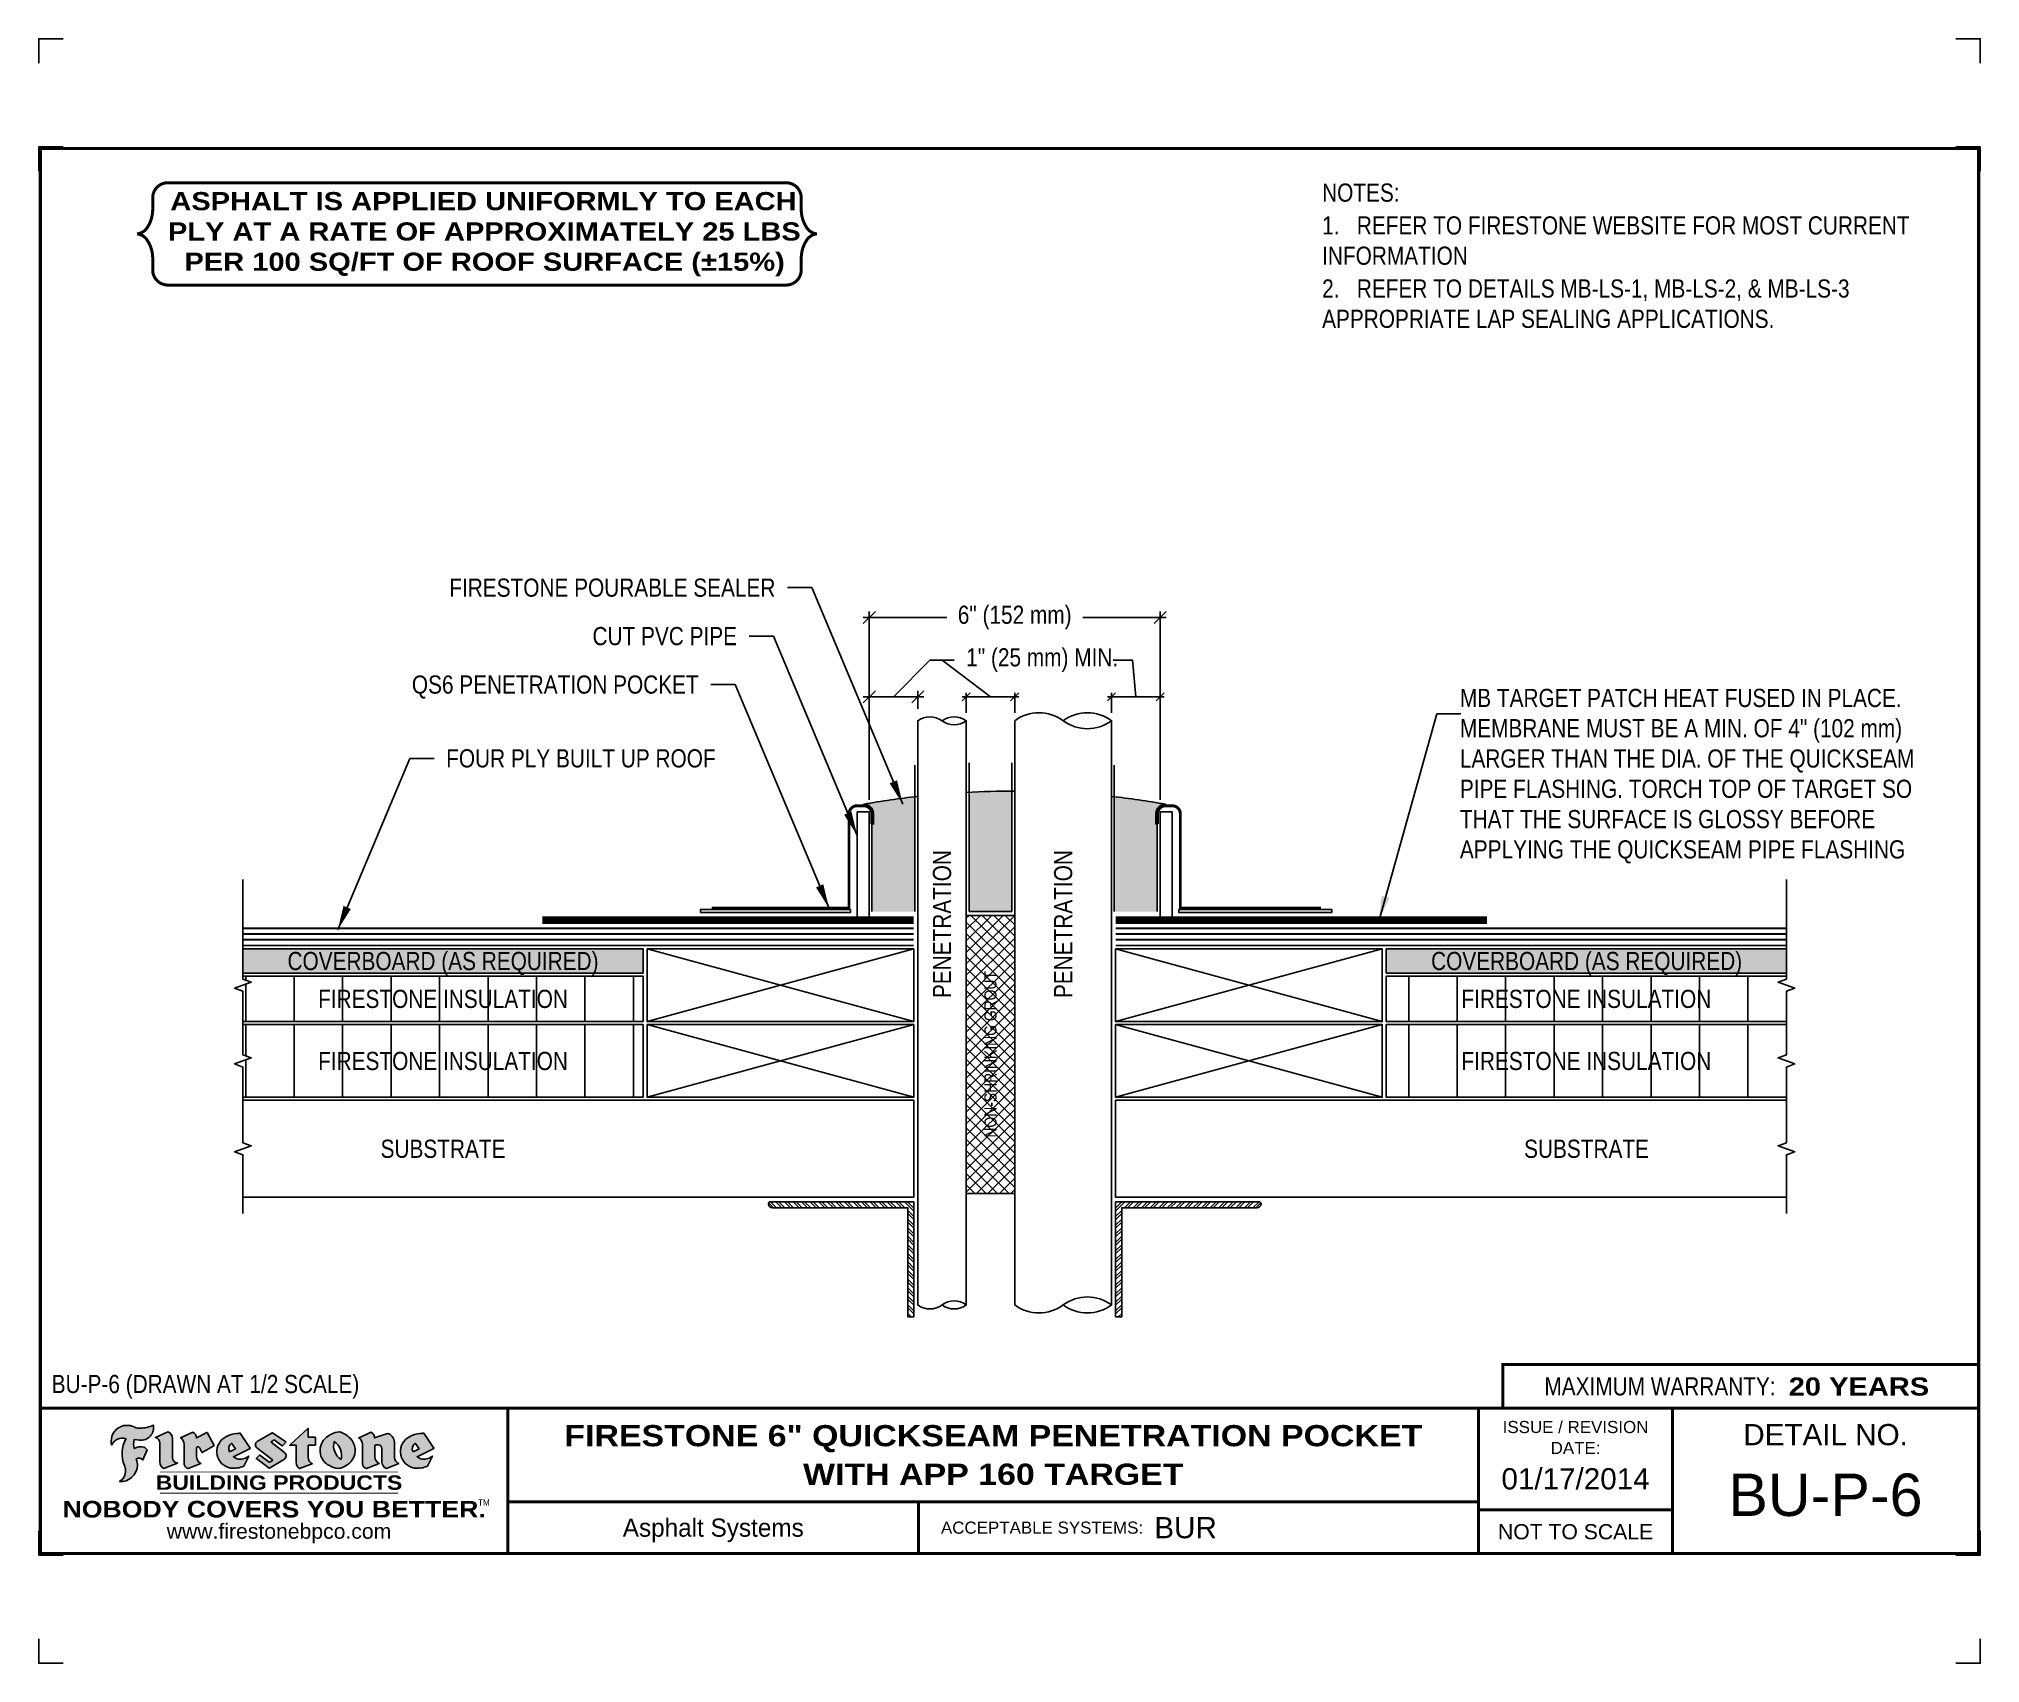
# Model space of a CAD drawing. Header units: inches. Extents: x -556 to -536, y -23.2 to -6.4.
import ezdxf
from ezdxf.enums import TextEntityAlignment as Align

# ---------------------------------------------------------------- set-up
doc = ezdxf.new("R2010")
doc.units = ezdxf.units.IN
doc.header["$MEASUREMENT"] = 0
doc.linetypes.add('HIDDEN', pattern=[0.375, 0.25, -0.125])
doc.layers.get('0').update_dxf_attribs({"linetype": 'CONTINUOUS'})
doc.layers.get('DEFPOINTS').update_dxf_attribs({"linetype": 'CONTINUOUS'})
for name, color, linetype in [('FSBP-ACCESSORY-OTHER', 7, 'CONTINUOUS'), ('FSBP-ADHESIVE', 1, 'HIDDEN'), ('FSBP-ANNO-LABEL', 7, 'CONTINUOUS'), ('FSBP-ANNO-NOTE', 7, 'CONTINUOUS'), ('FSBP-COVERBOARD_CANT', 46, 'CONTINUOUS'), ('FSBP-INSULATION', 7, 'CONTINUOUS'), ('FSBP-MEMBRANE', 7, 'CONTINUOUS'), ('FSBP-SEALANTS', 1, 'CONTINUOUS'), ('FSBP-SUBSTRATE-GENERIC', 9, 'CONTINUOUS'), ('FSBP-TTLB', 7, 'CONTINUOUS'), ('FSBP-TTLB-BORDER', 7, 'CONTINUOUS'), ('FSBP-TTLB-TEXT', 7, 'CONTINUOUS'), ('FSBP-WOOD', 7, 'CONTINUOUS')]:
    doc.layers.add(name, color=color, linetype=linetype)
doc.styles.add('ARIAL', font='arial.ttf')
doc.styles.add('ARIAL_BOLD', font='')
doc.styles.add('ARIAL_NAR', font='ARIALN.TTF')
doc.styles.add('BANKGOTHIC', font='bgothm.ttf')
doc.styles.get('ARIAL_BOLD').set_extended_font_data('Arial Black')
doc.linetypes.add('ZIGZAG', pattern='A,0.0001,-0.2,[131,ltypeshp.shx,S=0.2,R=0,X=-0.2,Y=0],-0.4,[131,ltypeshp.shx,S=0.2,R=180,X=0.2,Y=0],-0.2', length=0.8001)
doc.dimstyles.new('FSBP-DIM', dxfattribs={"dimtxt": 0.1875, "dimasz": 0.125, "dimexe": 0.0625, "dimexo": 0.125, "dimgap": 0.125, "dimtad": 0, "dimdec": 0, "dimzin": 1, "dimdsep": 46, "dimlunit": 4, "dimtxsty": 'ARIAL_NAR', "dimblk": 'OBLIQUE', "dimcen": 0.09375, "dimdle": 0.0625, "dimclrd": 256, "dimclre": 256, "dimclrt": 256, "dimadec": 0, "dimazin": 0, "dimtfac": 1, "dimtdec": 0, "dimtmove": 1, "dimatfit": 3, "dimfxl": 0, "dimtolj": 1, "dimtzin": 0, "dimlwd": -1, "dimlwe": -1, "dimarcsym": 0})
doc.dimstyles.new('FSBP-LEADER', dxfattribs={"dimtxt": 0.1875, "dimasz": 0.25, "dimexe": 0.0625, "dimexo": 0.125, "dimgap": 0.125, "dimtad": 0, "dimtih": 1, "dimtoh": 1, "dimdec": 4, "dimzin": 0, "dimdsep": 46, "dimlunit": 4, "dimtxsty": 'ARIAL_NAR', "dimcen": 0.09375, "dimclrd": 256, "dimclre": 256, "dimclrt": 256, "dimadec": 0, "dimazin": 0, "dimtfac": 1, "dimtdec": 4, "dimtofl": 0, "dimtmove": 0, "dimatfit": 3, "dimfxl": 0, "dimtolj": 1, "dimtzin": 0, "dimlwd": -1, "dimlwe": -1, "dimarcsym": 0})

msp = doc.modelspace()

# ---------------------------------------------------------------- texts
at = {"layer": 'DEFPOINTS', "style": 'ARIAL_NAR'}
msp.add_text('BU-P-6 (DRAWN AT 1/2 SCALE)', height=0.1875, dxfattribs=at).set_placement((-555.8656238622738, -20.33027824835514), align=Align.MIDDLE_LEFT)
at = {"layer": 'FSBP-ANNO-LABEL', "style": 'ARIAL_NAR'}
for s, p in [('FIRESTONE POURABLE SEALER', (-548.3982217197897, -12.11260167775188)), ('CUT PVC PIPE', (-548.7939176027476, -12.61260167775188)), ('QS6 PENETRATION POCKET', (-549.1896134857054, -13.11260167775188))]:
    msp.add_text(s, height=0.1875, dxfattribs=at).set_placement(p, align=Align.MIDDLE_RIGHT)
msp.add_text('FOUR PLY BUILT UP ROOF', height=0.1875, dxfattribs=at).set_placement((-551.7954580071919, -13.87419616860277), align=Align.MIDDLE_LEFT)
for s, height, p in [('PENETRATION', 0.1875, (-546.6792526780512, -15.58442522366656)), ('PENETRATION', 0.1875, (-545.4292526780512, -15.58442522366656)), ('NON-SHRINKING GROUT', 0.125, (-546.1792526780512, -16.92860971230371))]:
    msp.add_text(s, height=height, rotation=90, dxfattribs=at).set_placement(p, align=Align.MIDDLE)
for s, p in [('FIRESTONE INSULATION', (-551.8278627718262, -16.35610318609898)), ('FIRESTONE INSULATION', (-540.0307704833211, -16.35610318609898)), ('FIRESTONE INSULATION', (-551.8278627718262, -16.99672818609898)), ('FIRESTONE INSULATION', (-540.0307704833211, -16.99672818609898)), ('SUBSTRATE', (-551.8278627718262, -17.90297818609898)), ('SUBSTRATE', (-540.0288519976459, -17.90297818609898))]:
    msp.add_text(s, height=0.1875, dxfattribs=at).set_placement(p, align=Align.MIDDLE_CENTER)
at = {"layer": 'FSBP-ANNO-LABEL', "insert": (-541.3354636562356, -13.15698471354605), "char_height": 0.1875, "attachment_point": 1, "style": 'ARIAL_NAR'}
msp.add_mtext_dynamic_manual_height_columns('MB TARGET PATCH HEAT FUSED IN PLACE.\\PMEMBRANE MUST BE A MIN. OF 4" (102 mm)\\PLARGER THAN THE DIA. OF THE QUICKSEAM\\PPIPE FLASHING. TORCH TOP OF TARGET SO\\PTHAT THE SURFACE IS GLOSSY BEFORE\\PAPPLYING THE QUICKSEAM PIPE FLASHING', width=4.801896145057981, gutter_width=5, heights=[0], dxfattribs=at)
at = {"layer": 'FSBP-ANNO-NOTE', "char_height": 0.1875, "attachment_point": 1}
for s, width, insert, style in [('NOTES:\\P{\\H0.083333x;\\P\\pi-0.375,l0.375;}1.   REFER TO FIRESTONE WEBSITE FOR MOST CURRENT INFORMATION\\P\\pi0,l0;{\\H0.083333x;\\P\\pi-0.375,l0.375;}2.   REFER TO DETAILS MB-LS-1, MB-LS-2, & MB-LS-3 APPROPRIATE LAP SEALING APPLICATIONS.', 6.105094667547746, (-542.7570362369806, -7.942419090661133), 'ARIAL_NAR'), ('\\pi0.11982;ASPHALT IS APPLIED UNIFORMLY TO EACH\\P\\pi0.09507;PLY AT A RATE OF APPROXIMATELY 25 LBS\\P\\pi0.26537;PER 100 SQ/FT OF ROOF SURFACE (±15%)', 6.550174823345515, (-554.7612989749597, -8.030703990470496), 'ARIAL_BOLD')]:
    msp.add_mtext_dynamic_manual_height_columns(s, width=width, gutter_width=5, heights=[0], dxfattribs=dict(at, insert=insert, style=style))
at = {"layer": 'FSBP-COVERBOARD_CANT', "style": 'ARIAL_NAR'}
for p in [(-551.8278627718262, -15.96547818609898), (-540.0278288052857, -15.96547818609898)]:
    msp.add_text('COVERBOARD (AS REQUIRED)', height=0.1875, dxfattribs=at).set_placement(p, align=Align.MIDDLE_CENTER)

# ---------------------------------------------------------------- blocks, each defined once
blk = doc.blocks.new('_OBLIQUE')
at = {"color": 0, "linetype": 'ByBlock'}
blk.add_line((-0.5, -0.5), (0.5, 0.5), dxfattribs=at)
blk = doc.blocks.new('*D7')
at = {"layer": 'DEFPOINTS', "color": 0, "transparency": 16777216}
for p in [(-544.4292526780512, -12.42048973699733), (-547.4292526780512, -14.42614579318902), (-544.4292526780512, -14.42614579318902)]:
    blk.add_point(p, dxfattribs=at)
at = {"layer": 'FSBP-ANNO-LABEL', "transparency": 16777216}
for p, q in [((-547.4292526780512, -14.30114579318902), (-547.4292526780512, -12.35798973699733)), ((-544.4292526780512, -14.30114579318902), (-544.4292526780512, -12.35798973699733)), ((-547.4917526780512, -12.42048973699733), (-546.6310773710935, -12.42048973699733)), ((-544.3667526780512, -12.42048973699733), (-545.2274279850088, -12.42048973699733))]:
    blk.add_line(p, q, dxfattribs=at)
at = {"layer": 'FSBP-ANNO-LABEL', "transparency": 16777216, "xscale": 0.125, "yscale": 0.125, "zscale": 0.125, "rotation": 180}
blk.add_blockref('_OBLIQUE', (-547.4292526780512, -12.42048973699733), dxfattribs=at)
at = {"layer": 'FSBP-ANNO-LABEL', "transparency": 16777216, "xscale": 0.125, "yscale": 0.125, "zscale": 0.125}
blk.add_blockref('_OBLIQUE', (-544.4292526780512, -12.42048973699733), dxfattribs=at)
at = {"layer": 'FSBP-ANNO-LABEL', "transparency": 16777216, "insert": (-545.9292526780512, -12.42048973699733), "char_height": 0.1875, "attachment_point": 5, "style": 'ARIAL_NAR'}
blk.add_mtext('\\A1;6" (152 mm)', dxfattribs=at)
blk = doc.blocks.new('*D8')
at = {"layer": 'DEFPOINTS', "color": 0, "transparency": 16777216}
for p in [(-547.4292526780511, -13.24050542671998), (-547.4292526780511, -13.48660539398722), (-546.9292526780512, -13.48660539398722)]:
    blk.add_point(p, dxfattribs=at)
at = {"layer": 'FSBP-ANNO-LABEL', "transparency": 16777216}
for p, q in [((-547.1792526780512, -13.24050542671998), (-546.8042526780511, -12.85994475576129)), ((-546.8042526780511, -12.85994475576129), (-546.5542526780511, -12.85994475576129)), ((-547.4292526780511, -13.36160539398722), (-547.4292526780511, -13.17800542671998)), ((-546.9292526780512, -13.36160539398722), (-546.9292526780512, -13.17800542671998)), ((-546.8667526780512, -13.24050542671998), (-547.4917526780511, -13.24050542671998))]:
    blk.add_line(p, q, dxfattribs=at)
at = {"layer": 'FSBP-ANNO-LABEL', "transparency": 16777216, "xscale": 0.125, "yscale": 0.125, "zscale": 0.125, "rotation": 180}
blk.add_blockref('_OBLIQUE', (-547.4292526780511, -13.24050542671998), dxfattribs=at)
at = {"layer": 'FSBP-ANNO-LABEL', "transparency": 16777216, "xscale": 0.125, "yscale": 0.125, "zscale": 0.125}
blk.add_blockref('_OBLIQUE', (-546.9292526780512, -13.24050542671998), dxfattribs=at)
at = {"layer": 'FSBP-ANNO-LABEL', "transparency": 16777216, "insert": (-546.4292526780511, -12.85994475576129), "char_height": 0.1875, "attachment_point": 4, "style": 'ARIAL_NAR'}
blk.add_mtext('\\A1;1" (25 mm) MIN.', dxfattribs=at)
blk = doc.blocks.new('TTLB-ASPHALT_2')
at = {"layer": 'FSBP-TTLB-TEXT'}
h = blk.add_hatch(color=1, dxfattribs=at)
edge = h.paths.add_edge_path()
edge.add_arc((1.037309769669577, -0.1982514792917414), 0.1319107607348592, 264.0410451462083, 370.3106169565163)
edge.add_arc((1.027551646585692, 0.1214293576525733), 0.3273056962876313, 270.05058356628564, 295.2345939718749, ccw=False)
edge.add_arc((1.022801957313334, -0.06680179986896917), 0.1391656561713473, 249.3281275763708, 272.07491241499105, ccw=False)
edge.add_line((0.9736743133014443, -0.1970076156048322), (0.9474927838574558, -0.1852745150568467))
edge.add_arc((0.8939498971398336, -0.3394262635682139), 0.1631857907024014, 70.84590087378947, 194.3325259843294)
edge.add_arc((0.8444260109029358, -0.4259936440910934), 0.1179914261095164, 70.96950098066537, 156.9641407594445, ccw=False)
edge.add_arc((1.153141409296893, -0.4684497516079631), 0.3110405457095051, 150.3231137483155, 203.2084295854514)
edge.add_arc((0.7562495500623072, -0.6412608153900123), 0.1218587156617228, 0.8849157075230778, 24.346689398956016, ccw=False)
edge.add_arc((0.749378166569727, -0.6475258110744448), 0.1289731377238425, -58.36655102076497, 3.621678231135377, ccw=False)
edge.add_arc((0.825669902954445, -0.5792158350996317), 0.1783301886510284, 267.2205474105592, 354.1381621173544)
edge.add_arc((0.7903121048625223, -0.6011409294291923), 0.2127878929608672, 0.9996158580678507, 21.00503380861256)
edge.add_arc((1.018807122639402, -0.56666910481853), 0.05136395668415356, 40.82117713172647, 125.52727787225089, ccw=False)
edge.add_line((1.057676976260041, -0.5330924682126579), (1.102776947655911, -0.4308018311949979))
edge.add_arc((1.040858222524662, -0.4699705673995993), 0.07326744446031194, 32.31675181866508, 66.31481236597692)
edge.add_arc((1.03226251882532, -0.5063316993097828), 0.1102246948011836, 69.81791323323489, 125.2547347206764)
edge.add_arc((1.127708877207283, -0.3689593535312667), 0.1659710644737248, 164.1569669952049, 196.5811013160463, ccw=False)
edge.add_line((0.9680425188342383, -0.3236487780942525), (1.023615334387159, -0.3294494641845915))
h = blk.add_hatch(color=1, dxfattribs=at)
edge = h.paths.add_edge_path()
edge.add_line((1.275239419159561, -0.6223407783464836), (1.415345367376062, -0.5660418822574513))
edge.add_arc((1.421019305783972, -0.5090099247487956), 0.0573135041183652, 181.9717871001928, 264.318510004944, ccw=False)
edge.add_line((1.363739737527226, -0.5109819325197407), (1.363412352251203, -0.3102363679014104))
edge.add_arc((1.294263659668758, -0.3103491388304178), 0.06914878453844221, 0.0934405599630203, 72.42834396969674)
edge.add_line((1.315139561173908, -0.2444268274366834), (1.186839444240604, -0.3024209471341521))
edge.add_arc((1.175246268095293, -0.3585110609421065), 0.05727567197445601, -0.017399788185173293, 78.32206769135098, ccw=False)
edge.add_line((1.232521937428658, -0.3585284546236949), (1.232574268422297, -0.5551264966871372))
edge.add_arc((1.305699496415485, -0.5558575689677383), 0.07312888236350387, 179.4272023230188, 245.3845503102951)
h = blk.add_hatch(color=1, dxfattribs=at)
edge = h.paths.add_edge_path()
edge.add_line((1.792026821926584, -0.3839679064720372), (1.722158956877934, -0.2518542302253763))
edge.add_arc((1.720119655279632, -0.2529327078887889), 0.002306916790722187, 27.87197133375539, 117.3766794470633)
edge.add_line((1.719058846382097, -0.2508841597291962), (1.610638460368705, -0.3070279753467844))
edge.add_arc((1.547088841662969, -0.3061026658494512), 0.0635563547987944, 359.1658080110699, 425.8793658831468)
edge.add_line((1.573061729235633, -0.248095602948041), (1.446879247402876, -0.3051325108639844))
edge.add_arc((1.407812067100195, -0.3703571330466389), 0.07602957263902099, -3.441403975722608, 59.07992244285498, ccw=False)
edge.add_line((1.483704536400296, -0.3749210150789111), (1.483704536400296, -0.5723838140635849))
edge.add_arc((1.540537465180449, -0.568254406115102), 0.05698275005416079, 184.155735247854, 255.3066498366445)
edge.add_line((1.526084036778343, -0.6233736605654201), (1.657291340682093, -0.5706505145275003))
edge.add_arc((1.688298576827208, -0.5021390388424152), 0.07520153584805911, 207.5160880841865, 245.6492267231555, ccw=False)
edge.add_arc((1.721050197024908, -0.4914488168456472), 0.1093332836229126, 179.482336525514, 204.553790000109, ccw=False)
edge.add_line((1.611721375809452, -0.4904610114968477), (1.611721375809452, -0.4126404716789125))
edge.add_arc((1.628589765097189, -0.4141592990360579), 0.01693662875850585, 28.356188110615108, 174.8549701683544, ccw=False)
edge.add_arc((1.627340435522399, -0.4197189881350596), 0.02111886817707388, 22.216893572431275, 40.10213956426179, ccw=False)
edge.add_line((1.646891420738257, -0.411733653441388), (1.666638796144639, -0.4549750258192375))
edge.add_arc((1.668737246926753, -0.4540167099035557), 0.002306916790697936, 204.5451281843233, 299.6323508186978)
edge.add_line((1.669877862091766, -0.4560219186519134), (1.791128135493295, -0.387051592883779))
edge.add_line((1.791128135493295, -0.387051592883779), (1.792026821926584, -0.3839679064720372))
h = blk.add_hatch(color=1, dxfattribs=at)
h.paths.add_polyline_path([(2.063388732080512, -0.2583237030619046, 0.02524281661523788), (2.025024361750752, -0.261053212930932, 0.1213611957758757), (1.901773912052249, -0.3008158885520515, 0.6151668103976068), (1.93274136141747, -0.6099060679592014, 0.05306812109568645), (1.967936229862175, -0.6178657456005112, 0.1150932231766138), (2.099126721549737, -0.599493378988285), (2.151195569562105, -0.4944891916583458, -0.08755405562188731), (2.104230609512001, -0.5187113292177514, -0.265591761123442), (1.992692314386659, -0.5010701623317004), (2.165347897647223, -0.4141184325909251, 0.4518949533370738), (2.166222728871162, -0.4107679608846411)])
h.paths.add_polyline_path([(2.014217313945437, -0.4188965037300818), (1.951113654018855, -0.4515330109460649, -0.3720533890450154), (1.973177450672722, -0.3607130665457703)], flags=16)
h = blk.add_hatch(color=1, dxfattribs=at)
edge = h.paths.add_edge_path()
edge.add_arc((2.260407392426799, -0.3775796671689022), 0.04152450223224761, 123.20805433949599, 232.20272987796739, ccw=False)
edge.add_line((2.237665217914071, -0.3428366421988471), (2.393535971665983, -0.2540943745381128))
edge.add_arc((2.394677353533154, -0.2560991469722609), 0.002306916790746356, 55.64644466200838, 119.65426054522271, ccw=False)
edge.add_line((2.395979141996861, -0.2541946229175096), (2.531809646140459, -0.3470380726374174))
edge.add_arc((2.530468902927936, -0.348915377278999), 0.002306916790703907, -42.73110123830651, 54.4661353737244, ccw=False)
edge.add_line((2.532163440279987, -0.3504807552658633), (2.498457913851155, -0.3869673252714563))
edge.add_arc((2.496763376499132, -0.3854019472846062), 0.002306916790678807, 233.75270768964208, 317.2688987614738, ccw=False)
edge.add_line((2.495399362263356, -0.3872624123457342), (2.413849913492982, -0.3274738082119768))
edge.add_arc((2.412485899257177, -0.3293342732731475), 0.002306916790721621, 53.75270768969886, 124.4135619297156)
edge.add_line((2.41118211687575, -0.3274311136421204), (2.382933981293377, -0.3467828384681582))
edge.add_arc((2.384237763674776, -0.348685998099171), 0.002306916790689023, 124.4135619293328, 231.845902025516)
edge.add_line((2.382812599816248, -0.3505000469010326), (2.519899969301207, -0.4581994452042863))
edge.add_arc((2.494247019847677, -0.4908523236374549), 0.04152450223225621, -55.212258982950914, 51.84590202519439, ccw=False)
edge.add_line((2.517938320565804, -0.524955205567295), (2.364434947484597, -0.6179520922513859))
edge.add_arc((2.363239601923482, -0.6159790200102151), 0.002306916790730853, 233.2955624374469, 301.20872157040725, ccw=False)
edge.add_line((2.361860787187538, -0.6178285429225525), (2.231266621301074, -0.5204709167214503))
edge.add_arc((2.232647938930654, -0.5186232623475462), 0.002306916790695972, 135.5134179846239, 233.2179869197903, ccw=False)
edge.add_line((2.231002150870836, -0.5170067083764707), (2.262839375599356, -0.4845937328397838))
edge.add_arc((2.264485163659231, -0.4862102868108593), 0.002306916790746308, 53.035283999919216, 135.5134179856132, ccw=False)
edge.add_line((2.265872365996302, -0.4843670465239143), (2.361834678328762, -0.556587225780504))
edge.add_arc((2.363221880665748, -0.5547439854936442), 0.00230691679061932, 233.0352840003378, 302.2362632417148)
edge.add_line((2.36445241715569, -0.5566953042850855), (2.39428499383348, -0.5378823484768986))
edge.add_arc((2.393054457343538, -0.5359310296854005), 0.002306916790682351, 302.2362632409617, 412.2027298767904)
edge.add_line((2.394468296066179, -0.5341081404552028), (2.234958295420142, -0.4103916733127164))
h = blk.add_hatch(color=1, dxfattribs=at)
edge = h.paths.add_edge_path()
edge.add_line((2.763460561272041, -0.2072496393923586), (2.763460561272041, -0.2969520779963943))
edge.add_arc((2.765767478062685, -0.2969520779964085), 0.002306916790644209, 179.9999999996471, 270)
edge.add_line((2.765767478062685, -0.299258994787067), (2.835417693520355, -0.299258994787067))
edge.add_arc((2.835417693520355, -0.301565911577768), 0.002306916790701052, 0, 90, ccw=False)
edge.add_line((2.837724610311056, -0.301565911577768), (2.837724610311056, -0.3790761307454034))
edge.add_arc((2.835417693520355, -0.3790761307453892), 0.002306916790701052, 270, 359.99999999964706, ccw=False)
edge.add_line((2.835417693520355, -0.381383047536076), (2.765767478062685, -0.381383047536076))
edge.add_arc((2.765767478062685, -0.3836899643267344), 0.00230691679065842, 90, 180.0000000003529)
edge.add_line((2.763460561272041, -0.3836899643267486), (2.763460561272041, -0.5033995910642943))
edge.add_arc((2.836735953378934, -0.5071368822038664), 0.0733706374068053, 177.080252780878, 245.3249543133887)
edge.add_line((2.806105814540615, -0.5738080530967409), (2.674529557384915, -0.6226036013049736))
edge.add_arc((2.708610405062075, -0.5642984087918137), 0.06753517344606745, 177.0345319916318, 239.6926428024876, ccw=False)
edge.add_line((2.641165668230087, -0.5608045390097232), (2.641165668230087, -0.3836899643267486))
edge.add_arc((2.638858751439443, -0.3836899643267344), 0.002306916790644209, 359.9999999996471, 450)
edge.add_line((2.638858751439443, -0.381383047536076), (2.572857950769389, -0.381383047536076))
edge.add_line((2.572857950769389, -0.381383047536076), (2.763460561272041, -0.2072496393923586))
h = blk.add_hatch(color=1, dxfattribs=at)
edge = h.paths.add_edge_path(flags=16)
edge.add_arc((2.940363509127394, -0.4847985213681625), 0.1684614578629401, 344.555880404788, 417.0140046669555)
edge.add_arc((3.194458079644619, -0.3883534532477881), 0.1684614578629401, 164.5558804047879, 237.0140046669555)
edge = h.paths.add_edge_path()
edge.add_arc((3.069375116502187, -0.4399344555145035), 0.1828726885096594, 136.0914512150014, 191.2134189783261)
edge.add_arc((3.064939550433394, -0.4318234379590535), 0.1803148804748372, 194.0167254156713, 240.6663730831883)
edge.add_arc((3.098047041778983, -0.3845058757092659), 0.2378525180183744, 239.2975390661776, 264.2889872773172)
edge.add_arc((3.048844782126224, -0.4190232383793102), 0.2037606892471619, 277.198676483205, 326.5035729612736)
edge.add_arc((3.077739326803538, -0.4341046616465292), 0.1713748657917131, 325.3768876809927, 406.3828327799077)
edge.add_arc((3.011839488065931, -0.4896144380417979), 0.257194564584994, 44.28462553520023, 73.82901434867595)
edge.add_arc((3.117152499586979, -0.4983433120546863), 0.2579560664039143, 97.50292863483375, 134.1039137579002)
h = blk.add_hatch(color=1, dxfattribs=at)
edge = h.paths.add_edge_path()
edge.add_line((3.322690228557462, -0.5721896537377233), (3.322690228557462, -0.3749210150789111))
edge.add_arc((3.24679775925739, -0.370357133046582), 0.07602957263898975, 356.5585960242334, 419.0799224428146)
edge.add_line((3.285864939560099, -0.3051325108639844), (3.412047421392799, -0.248095602948041))
edge.add_arc((3.386074533820164, -0.3061026658495081), 0.06355635479883588, 0.39626228338761393, 65.87936588319121, ccw=False)
edge.add_line((3.449629368605429, -0.3056631084211006), (3.580526418688805, -0.2593848434574682))
edge.add_arc((3.555744121700968, -0.3530904070730401), 0.09692726601171289, 2.3669770076634222, 75.18615851992507, ccw=False)
edge.add_line((3.652588689330287, -0.3490873311063183), (3.652588689330287, -0.4883770011387014))
edge.add_arc((3.761877549389567, -0.4914934052704041), 0.109333283622916, 178.366636532353, 204.5537900000356)
edge.add_arc((3.729125929191724, -0.502183627267101), 0.07520153584796288, 207.516088084178, 245.2240541443142)
edge.add_line((3.697611150971852, -0.570463124538577), (3.572585913552643, -0.6207021253773917))
edge.add_arc((3.595347186007587, -0.5526356419907756), 0.07177131519199455, 180.332858711582, 251.5101856666636, ccw=False)
edge.add_line((3.523577081955409, -0.5530525936986805), (3.523577081955409, -0.4153032515383757))
edge.add_arc((3.486319529276869, -0.4148773504126666), 0.03725998689429508, 359.3450650296196, 449.0500281940881)
edge.add_arc((3.482769874121715, -0.441962209903366), 0.06447454900600989, 86.29402372314146, 119.8211331593849)
edge.add_line((3.450707067966732, -0.3860252459975868), (3.450707067966732, -0.4904610114968477))
edge.add_arc((3.560035889182245, -0.4914488168456614), 0.1093332836229698, 179.4823365255068, 204.5537900001034)
edge.add_arc((3.527284268984403, -0.5021390388425004), 0.07520153584796288, 207.516088084178, 245.6492267231484)
edge.add_line((3.496277032839316, -0.5706505145275003), (3.365069728935509, -0.6233736605654201))
edge.add_arc((3.379502486061938, -0.5682868177318312), 0.05694615642554811, 183.9298782390082, 255.3184963253429, ccw=False)
h = blk.add_hatch(color=1, dxfattribs=at)
h.paths.add_polyline_path([(3.957695472291277, -0.2583237030619046, 0.02524281661523822), (3.919331101961575, -0.261053212930932, 0.1085638477195505), (3.807890832595604, -0.2939221658134556, 0.6425897848490651), (3.827048101628293, -0.6099060679592014, 0.05306812109569052), (3.862242970072884, -0.6178657456005112, 0.1150932231766133), (3.993433461760503, -0.599493378988285), (4.045502309772871, -0.4944891916583458, -0.08755405562189084), (3.998537349722767, -0.5187113292177514, -0.2655917611234366), (3.886999054597368, -0.5010701623317004), (4.059654637857989, -0.4141184325909251, 0.4518949533370731), (4.060529469081928, -0.4107679608846411)])
h.paths.add_polyline_path([(3.90852405415626, -0.4188965037300818), (3.845420394229677, -0.4515330109460649, -0.3720533890450147), (3.867484190883488, -0.3607130665457703)], flags=16)
at = {"layer": 'DEFPOINTS', "linetype": 'Continuous', "ltscale": 1.75}
for points in [[(-0.015625, 13.88083333333331), (-0.015625, 14.13083333333331), (0.234375, 14.13083333333331)], [(20.01562500000003, 13.88083333333331), (20.01562500000003, 14.13083333333331), (19.76562500000003, 14.13083333333331)], [(-0.015625, -2.380833333333342), (-0.015625, -2.630833333333342), (0.234375, -2.630833333333342)], [(20.01562500000003, -2.380833333333342), (20.01562500000003, -2.630833333333342), (19.76562500000003, -2.630833333333342)]]:
    blk.add_lwpolyline(points, dxfattribs=at)
at = {"layer": 'DEFPOINTS', "color": 1}
for points in [[(0.234375, 13.01562499999999), (-0.015625, 13.01562499999999), (-0.015625, 12.76562499999999)], [(20.015625, 12.76562499999999), (20.015625, 13.01562499999999), (19.765625, 13.01562499999999)], [(0.234375, -1.515625000000014), (-0.015625, -1.515625000000014), (-0.015625, -1.265625000000014)], [(20.015625, -1.265625000000014), (20.015625, -1.515625000000014), (19.765625, -1.515625000000014)]]:
    blk.add_lwpolyline(points, dxfattribs=at)
at = {"layer": 'FSBP-TTLB', "const_width": 0.03125}
blk.add_lwpolyline([(15.09028770518938, -1.4210854715202e-14), (20, -1.4210854715202e-14), (20, 0.4512598240669803), (15.09028770518938, 0.4512598240669803)], close=True, dxfattribs=at)
for points in [[(0, -1.4210854715202e-14), (0, -1.500000000000014), (20, -1.500000000000014), (20, -1.4210854715202e-14), (0, -1.4210854715202e-14)], [(4.825208527206769, -1.4210854715202e-14), (4.825208527206769, -0.9643749050531341)], [(14.84028770518938, -1.4210854715202e-14), (14.84028770518938, -0.9643749050531341)], [(16.84110496735593, -1.4210854715202e-14), (16.84110496735593, -1.500000000000014)], [(4.825208527206769, -0.9643749050531341), (4.825208527206769, -1.500000000000014)], [(4.825208527206769, -0.9643749050531341), (14.84028770518938, -0.9643749050531341)], [(14.84028770518938, -0.9643749050531341), (14.84028770518938, -1.500000000000014)], [(14.84028770518938, -1.04874017593302), (16.84110496735593, -1.04874017593302)]]:
    blk.add_lwpolyline(points, dxfattribs=at)
at = {"layer": 'FSBP-TTLB-BORDER', "const_width": 0.03125}
blk.add_lwpolyline([(20, -1.4210854715202e-14), (20, 12.99999999999999), (0, 12.99999999999999), (0, -1.4210854715202e-14)], dxfattribs=at)
at = {"layer": 'FSBP-TTLB-TEXT', "color": 1}
blk.add_line((0.7358432058323388, -0.3798227541456072), (0.7358432058323388, -0.3798227541456072), dxfattribs=at)
for points in [[(1.023615323725323, -0.3294494630717111, 0.5000510906601082), (1.167090420776901, -0.174641494204792, -0.1103304102359608), (1.027840608309816, -0.2058762110801524, -0.09957876667165425), (0.9736743133014443, -0.1970076156048322), (0.9474927838574558, -0.1852745150568467, 0.5978159689075124), (0.7358432058323388, -0.3798227541456072, -0.3938834584182213), (0.8828996422548698, -0.3144510229727189, 0.2349406564350952), (0.86727108227484, -0.5910237178633224, -0.1027304183841549), (0.8780937320133262, -0.6393788197974288, -0.2772692352614086), (0.8170223912655956, -0.7573362346217039, 0.3985429150902959), (1.003067614090241, -0.5974286950643659, 0.0875124847930418), (0.9889600163401155, -0.5248671157293643, -0.3874031597924062), (1.057676976260041, -0.5330924682126579), (1.102776947655911, -0.4308018311949979, 0.1494423498871741), (1.07029056398062, -0.4028746979726066, 0.2467195073738216), (0.9686394281704906, -0.4163228904101004, -0.1424285161541127), (0.9680425188342383, -0.3236487780942525), (1.023615334387159, -0.3294494641845915)], [(2.166222728871162, -0.4107679608846411), (2.063388732080512, -0.2583237030619046, 0.02524281661523788), (2.025024361750752, -0.261053212930932, 0.1085638477195265), (1.913584092384895, -0.2939221658134556, 0.6425897848491228), (1.93274136141747, -0.6099060679592014, 0.05306812109568648), (1.967936229862175, -0.6178657456005112, 0.1150932231766137), (2.099126721549737, -0.599493378988285), (2.151195569562105, -0.4944891916583458, -0.0875540556218873), (2.104230609512001, -0.5187113292177514, -0.2655917611234418), (1.992692314386659, -0.5010701623317004), (2.165347897647223, -0.4141184325909251)], [(2.763460561272041, -0.2072496393923586), (2.763460561272041, -0.2969520779963943, 0.4142135623730958), (2.765767478062685, -0.299258994787067), (2.835417693520355, -0.299258994787067, -0.414213562373095), (2.837724610311056, -0.301565911577768), (2.837724610311056, -0.3790761307454034, -0.4142135623730938), (2.835417693520355, -0.381383047536076), (2.765767478062685, -0.381383047536076, 0.4142135623730958), (2.763460561272041, -0.3836899643267486), (2.763460561272041, -0.5033995910642943, 0.3068985753588853), (2.806105814540615, -0.5738080530967409), (2.674529557384915, -0.6226036013049736, -0.2804194150632976), (2.641165668230087, -0.5608045390097232), (2.641165668230087, -0.3836899643267486, 0.414213562373095), (2.638858751439443, -0.381383047536076), (2.572857950769389, -0.381383047536076), (2.763460561272041, -0.2072496393923586)], [(4.060529469081928, -0.4107679608846411), (3.957695472291277, -0.2583237030619046, 0.02524281661523788), (3.919331101961575, -0.261053212930932, 0.1085638477195265), (3.807890832595604, -0.2939221658134556, 0.6425897848491228), (3.827048101628293, -0.6099060679592014, 0.05306812109568648), (3.862242970072884, -0.6178657456005112, 0.1150932231766137), (3.993433461760503, -0.599493378988285), (4.045502309772871, -0.4944891916583458, -0.0875540556218873), (3.998537349722767, -0.5187113292177514, -0.2655917611234418), (3.886999054597368, -0.5010701623317004), (4.059654637857989, -0.4141184325909251)], [(4.059654637857989, -0.4141184325909251, 0.4518949533370731), (4.060529469081928, -0.4107679608846411, 0.4518949533370731)]]:
    blk.add_lwpolyline(points, format="xyb", dxfattribs=at)
for points in [[(1.275239419159561, -0.6223407783464836), (1.415345367376062, -0.5660418822574513, -0.3756100036733062), (1.363739737527226, -0.5109819325197407), (1.363412352251203, -0.3102363679014104, 0.3265360292958048), (1.315139561173908, -0.2444268274366834), (1.186839444240604, -0.3024209471341521, -0.3557863980845349), (1.232521937428658, -0.3585284546236949), (1.232574268422297, -0.5551264966871372, 0.2960110723418457)], [(1.792026821926584, -0.3839679064720372), (1.722158956877934, -0.2518542302253763, 0.4116839150163434), (1.719058846382097, -0.2508841597291962), (1.610638460368705, -0.3070279753467844, 0.2996033003794034), (1.573061729235633, -0.248095602948041), (1.446879247402876, -0.3051325108639844, -0.2797757560995365), (1.483704536400296, -0.3749210150789111), (1.483704536400296, -0.5723838140635849, 0.320828638474519), (1.526084036778343, -0.6233736605654201), (1.657291340682093, -0.5706505145275003, -0.1679398621276611), (1.621603752698661, -0.5368819723450713, -0.1098333365370753), (1.611721375809452, -0.4904610114968477), (1.611721375809452, -0.4126404716789125, -0.743334502655012), (1.64349420176768, -0.406115222877844, -0.07819791644735608), (1.646891420738257, -0.411733653441388), (1.666638796144639, -0.4549750258192375, 0.4404648714563479), (1.669877862091766, -0.4560219186519134), (1.791128135493295, -0.387051592883779)], [(1.951113654018855, -0.4515330109460649), (2.014217313945437, -0.4188965037300818), (1.973177450672722, -0.3607130665457703, 0.3720533890450154)], [(2.234958295420142, -0.4103916733127164, -0.5150044486718882), (2.237665217914071, -0.3428366421988471), (2.393535971665983, -0.2540943745381128, -0.2867822934100265), (2.395979141996861, -0.2541946229175096), (2.531809646140459, -0.3470380726374174, -0.4515027974650387), (2.532163440279987, -0.3504807552658633), (2.498457913851155, -0.3869673252714563, -0.3814439164929681), (2.495399362263356, -0.3872624123457342), (2.413849913492982, -0.3274738082119768, 0.3184718635035665), (2.41118211687575, -0.3274311136421204), (2.382933981293377, -0.3467828384681582, 0.5064094529656681), (2.382812599816248, -0.3505000469010326), (2.519899969301207, -0.4581994452042863, -0.5043597839115849), (2.517938320565804, -0.524955205567295), (2.364434947484597, -0.6179520922513859, -0.3053163970316367), (2.361860787187538, -0.6178285429225525), (2.231266621301074, -0.5204709167214503, -0.4541703869768119), (2.231002150870836, -0.5170067083764707), (2.262839375599356, -0.4845937328397838, -0.3762644290664977), (2.265872365996302, -0.4843670465239143), (2.361834678328762, -0.556587225780504, 0.3114700032088108), (2.36445241715569, -0.5566953042850855), (2.39428499383348, -0.5378823484768986, 0.520381097387146), (2.394468296066179, -0.5341081404552028)], [(2.937624918725987, -0.3131105398334171, 0.2452625673097023), (2.889993533867141, -0.4754966266250449, 0.2064059665179019), (2.976604338974084, -0.5890186876872008, 0.1094800500670344), (3.074378098474654, -0.6211778035979307, 0.2185147641853038), (3.218764944843201, -0.5314757029352961, 0.3689489483072479), (3.195959963110113, -0.3100352223135587, 0.1296305888694145), (3.0834694040758, -0.2425958169127682, 0.1610736375384317)], [(3.10274193015772, -0.5296595419651737, 0.3271311138286319), (3.032079658614293, -0.3434924326507769, 0.3271311138286322)], [(3.322690228557462, -0.5721896537377233), (3.322690228557462, -0.3749210150789111, 0.2797757560995341), (3.285864939560099, -0.3051325108639844), (3.412047421392799, -0.248095602948041, -0.2937618496109166), (3.449629368605429, -0.3056631084211006), (3.580526418688805, -0.2593848434574682, -0.3288760160581939), (3.652588689330287, -0.3490873311063183), (3.652588689330287, -0.4883770011387014, 0.114762897203527), (3.662431105063263, -0.5369265607697002, 0.166032965990522), (3.697611150971852, -0.570463124538577), (3.572585913552643, -0.6207021253773917, -0.3209557512194564), (3.523577081955409, -0.5530525936986805), (3.523577081955409, -0.4153032515383757, 0.4127061514896111), (3.48693727661589, -0.3776224848030836, 0.1473421876160361), (3.450707067966732, -0.3860252459975868), (3.450707067966732, -0.4904610114968477, 0.1098333365370753), (3.460589444855941, -0.5368819723450997, 0.1679398621276611), (3.496277032839316, -0.5706505145275003), (3.365069728935509, -0.6233736605654201, -0.3219729545308964), (3.322690228557462, -0.5721896537377233, 29.1476284739)], [(3.845420394229677, -0.4515330109460649), (3.90852405415626, -0.4188965037300818), (3.867484190883488, -0.3607130665457703, 0.3720533890450154)]]:
    blk.add_lwpolyline(points, format="xyb", close=True, dxfattribs=at)
at = {"layer": 'FSBP-TTLB-TEXT'}
for points, const_width in [([(1.233926579809207, -0.6584455781731577), (3.691229482685259, -0.658445578173172)], 0.0078125), ([(1.233926579809207, -0.8761560960496126), (3.691229482685259, -0.8761560960495984)], 0.0078125), ([(9.061522829276782, -0.9643749050531341), (9.061522829276782, -1.500000000000014)], 0.03125)]:
    blk.add_lwpolyline(points, dxfattribs=dict(at, const_width=const_width))
at = {"layer": 'FSBP-TTLB-TEXT', "color": 1}
for centre, start, end in [((1.789987520328282, -0.3850463841354497), 299.6323508193319, 27.87197133380463), ((2.164310260790558, -0.4120580503853972), 296.7304547840455, 34.00233684987471)]:
    blk.add_arc(centre, 0.00230691679068068, start, end, dxfattribs=at)
at = {"layer": 'FSBP-TTLB-TEXT', "style": 'ARIAL_NAR'}
blk.add_text('MAXIMUM WARRANTY:', height=0.1875, dxfattribs=at).set_placement((17.90516569312837, 0.2256299120335115), align=Align.MIDDLE_RIGHT)
at = {"layer": 'FSBP-TTLB-TEXT'}
for s, height, style, p in [('20 YEARS', 0.1875, 'ARIAL_BOLD', (18.03987100774941, 0.2240244307510437)), ('ACCEPTABLE SYSTEMS:', 0.125, 'ARIAL', (9.292812815915624, -1.232187452526574))]:
    blk.add_text(s, height=height, dxfattribs=dict(at, style=style)).set_placement(p, align=Align.MIDDLE_LEFT)
for s, height, style, p in [('ISSUE / REVISION', 0.125, 'ARIAL', (15.84069633627263, -0.1938496373466165)), ('DETAIL NO.', 0.21875, 'ARIAL', (18.42055248367797, -0.2724398367368934)), ('DATE:', 0.125, 'ARIAL', (15.84069633627263, -0.4099731053488682)), ('www.firestonebpco.com', 0.15625, 'ARIAL', (2.462578031247233, -1.268657306740138)), ('Asphalt Systems', 0.1875, 'BANKGOTHIC', (6.943365678241776, -1.232187452526574)), ('NOT TO SCALE', 0.15625, 'ARIAL', (15.84069633627263, -1.274370087966517))]:
    blk.add_text(s, height=height, dxfattribs=dict(at, style=style)).set_placement(p, align=Align.MIDDLE_CENTER)
at = {"layer": 'FSBP-TTLB-TEXT', "lineweight": 18, "style": 'ARIAL_BOLD'}
blk.add_text('BUILDING PRODUCTS', height=0.1484375, dxfattribs=at).set_placement((2.462578031247233, -0.7673008371113781), align=Align.MIDDLE_CENTER)
at = {"layer": 'FSBP-TTLB-TEXT', "color": 1}
for s, height, style, p in [('NOBODY COVERS YOU BETTER.', 0.171875, 'ARIAL_BOLD', (2.412604263603384, -1.041650450587383)), ('TM', 0.0625, 'BANKGOTHIC', (4.576671173373001, -0.9725745042934335))]:
    blk.add_text(s, height=height, dxfattribs=dict(at, style=style)).set_placement(p, align=Align.MIDDLE_CENTER)
at = {"layer": 'FSBP-TTLB-TEXT'}
for tag, height, style, p in [('DETAIL_DESCP_LINE_1', 0.21875, 'ARIAL_BOLD', (9.832748116198076, -0.2831249841755294)), ('DETAIL_DESCP_LINE_2', 0.21875, 'ARIAL_BOLD', (9.832748116198076, -0.6812499208776046)), ('ISSUE_REV_DATE', 0.21875, 'ARIAL', (15.84069633627263, -0.7282559425942594)), ('DETAIL_NUMBER', 0.4375, 'ARIAL', (18.41941590748775, -0.8931630692489563))]:
    blk.add_attdef(tag, text='', height=height, dxfattribs=dict(at, style=style)).set_placement(p, align=Align.MIDDLE_CENTER)
at = {"layer": 'FSBP-TTLB-TEXT', "style": 'ARIAL'}
blk.add_attdef('ACCPT_SYSTEMS', text='', height=0.21875, dxfattribs=at).set_placement((11.49438170418193, -1.232187452526574), align=Align.MIDDLE_LEFT)

# ---------------------------------------------------------------- dimensions: what is measured, and where the dimension line sits
at = {"layer": 'FSBP-ANNO-LABEL'}
dim = msp.add_linear_dim(base=(-544.4292526780512, -12.42048973699733), p1=(-547.4292526780512, -14.42614579318902), p2=(-544.4292526780512, -14.42614579318902), text='6" (152 mm)', dimstyle='FSBP-DIM', dxfattribs=at)
dim.commit()
dim.dimension.update_dxf_attribs({"geometry": '*D7', "text_midpoint": (-545.9292526780512, -12.42048973699733)})
dim = msp.add_linear_dim(base=(-547.4292526780511, -13.24050542671998), p1=(-546.9292526780512, -13.48660539398722), p2=(-547.4292526780511, -13.48660539398722), angle=180, text='1" (25 mm) MIN.', dimstyle='FSBP-DIM', dxfattribs=at)
dim.commit()
dim.dimension.update_dxf_attribs({"geometry": '*D8', "text_midpoint": (-546.4292526780511, -12.85994475576129), "dimtype": 160})

# ---------------------------------------------------------------- hatches: boundary and pattern name
at = {"layer": 'FSBP-ACCESSORY-OTHER'}
h = msp.add_hatch(dxfattribs=at)
h.set_pattern_fill('ANSI37', color=256, scale=0.6666666666666666, style=0)
h.set_pattern_definition([(45, (-229.9605895711738, 82.09617977580228), (-0.05892556509887895, 0.05892556509887896), []), (135, (-229.9605895711738, 82.09617977580228), (-0.05892556509887896, -0.05892556509887895), [])])
h.paths.add_polyline_path([(-545.9292526780512, -15.49424123850847), (-546.4292526780512, -15.49424123850847), (-546.4292526780512, -18.36297818609901), (-545.9292526780512, -18.36297818609901)])
h.paths.add_polyline_path([(-546.082241252403, -17.82000210657387), (-546.082241252403, -16.03721731803361), (-546.2762641036991, -16.03721731803361), (-546.2762641036991, -17.82000210657387)], flags=24)
h = msp.add_hatch(dxfattribs=at)
h.set_pattern_fill('STEEL', color=256, scale=0.5, style=0)
h.set_pattern_definition([(135, (-441.1291370290479, -20.79685995904649), (0.04419417382415921, 0.04419417382415922), []), (135, (-441.1291370290479, -20.76560995904649), (0.04419417382415921, 0.04419417382415922), [])])
h.paths.add_polyline_path([(-548.4292526780514, -18.51235318609898, -0.4142135623732637), (-548.4709193447181, -18.47068651943229, -0.4142135623731575), (-548.4500860113849, -18.44985318609898), (-546.9709193447181, -18.44985318609898), (-546.9709193447181, -19.6362487039743), (-547.0334193447181, -19.6362487039743), (-547.0334193447181, -18.51235318609898)])
h = msp.add_hatch(dxfattribs=at)
h.set_pattern_fill('STEEL', color=256, scale=0.5, style=0)
h.set_pattern_definition([(45, (-650.7293683270544, -20.79685995904649), (-0.04419417382415922, 0.04419417382415922), []), (45, (-650.7293683270544, -20.76560995904649), (-0.04419417382415922, 0.04419417382415922), [])])
h.paths.add_polyline_path([(-543.4292526780508, -18.51235318609898, 0.4142135623732637), (-543.3875860113841, -18.47068651943229, 0.4142135623731575), (-543.4084193447175, -18.44985318609898), (-544.8875860113841, -18.44985318609898), (-544.8875860113841, -19.6362487039743), (-544.8250860113841, -19.6362487039743), (-544.8250860113841, -18.51235318609898)])
at = {"layer": 'FSBP-COVERBOARD_CANT'}
h = msp.add_hatch(dxfattribs=at)
h.set_pattern_fill('ANSI36', color=256, scale=0.5, style=0)
h.set_pattern_definition([(45, (-672.8636679342544, 118.1885646414931), (0.03314563036811942, 0.1215339780164378), [0.15625, -0.03125, 0, -0.03125])])
h.paths.add_polyline_path([(-537.9660457481748, -15.84047818609898), (-542.0952394203775, -15.84047818609898), (-542.0952394203775, -16.09047818609898), (-537.9660457481748, -16.09047818609898)])
h.paths.add_polyline_path([(-549.7632659357248, -15.84047818609898), (-553.8924596079274, -15.84047818609898), (-553.8924596079274, -16.09047818609898), (-549.7632659357248, -16.09047818609898)])
h.paths.add_polyline_path([(-541.574863679092, -16.17584014039639), (-538.4807939314794, -16.17584014039639), (-538.4807939314794, -15.80691534503487), (-541.574863679092, -15.80691534503487)], flags=9)
h.paths.add_polyline_path([(-553.3748976456324, -16.17584014039639), (-550.2808278980199, -16.17584014039639), (-550.2808278980199, -15.80691534503487), (-553.3748976456324, -15.80691534503487)], flags=9)
at = {"layer": 'FSBP-INSULATION'}
h = msp.add_hatch(dxfattribs=at)
h.set_pattern_fill('LINE', color=256, scale=4, angle=90, style=0)
h.set_pattern_definition([(90, (-672.8636679342544, 118.1885646414931), (-0.5, 3.061515884555943e-17), [])])
h.paths.add_polyline_path([(-537.9660457481748, -16.37756151943236), (-537.9660457481748, -16.27797818609898), (-537.8801870788168, -16.24672818609898), (-538.0519044175327, -16.18422818609898), (-537.9660457481749, -16.15297818609898), (-537.9660457481749, -16.12172818609898), (-542.0952394203775, -16.12172818609898), (-542.0952394203775, -16.59047818609898), (-537.9660457481748, -16.59047818609898)])
h.paths.add_polyline_path([(-537.9660457481748, -17.05922818609903), (-537.8801870788168, -17.02797818609898), (-538.0519044175327, -16.96547818609898), (-537.9660457481748, -16.93422818609898), (-537.9660457481748, -16.62172818609903), (-542.0952394203775, -16.62172818609898), (-542.0952394203775, -17.37172818609898), (-537.9660457481748, -17.37172818609898)])
h.paths.add_polyline_path([(-549.7632659357248, -16.62172818609898), (-553.8924596079274, -16.62172818609903), (-553.8924596079274, -16.93422818609898), (-553.8066009385695, -16.96547818609898), (-553.9783182772854, -17.02797818609898), (-553.8924596079274, -17.05922818609898), (-553.8924596079274, -17.37172818609898), (-549.7632659357248, -17.37172818609898)])
h.paths.add_polyline_path([(-549.7632659357248, -16.12172818609898), (-553.8924596079274, -16.12172818609898), (-553.8924596079274, -16.15297818609898), (-553.8066009385695, -16.18422818609898), (-553.9783182772854, -16.24672818609898), (-553.8924596079274, -16.27797818609898), (-553.8924596079274, -16.59047818609898), (-549.7632659357248, -16.59047818609898)])
h.paths.add_polyline_path([(-541.3681148728164, -16.50155637504852), (-538.6934260938259, -16.50155637504852), (-538.6934260938259, -16.21052209810446), (-541.3681148728164, -16.21052209810446)], flags=24)
h.paths.add_polyline_path([(-541.3681148728164, -17.14218137504852), (-538.6934260938259, -17.14218137504852), (-538.6934260938259, -16.85114709810446), (-541.3681148728164, -16.85114709810446)], flags=24)
h.paths.add_polyline_path([(-553.1652071613214, -17.14218137504852), (-550.490518382331, -17.14218137504852), (-550.490518382331, -16.85114709810446), (-553.1652071613214, -16.85114709810446)], flags=24)
h.paths.add_polyline_path([(-553.1652071613214, -16.50155637504852), (-550.490518382331, -16.50155637504852), (-550.490518382331, -16.21052209810446), (-553.1652071613214, -16.21052209810446)], flags=24)
at = {"layer": 'FSBP-SEALANTS'}
h = msp.add_hatch(dxfattribs=at)
h.set_pattern_fill('AR-SAND', color=256, scale=0.01666666666666667, style=0)
h.set_pattern_definition([(37.50000000000001, (-617.9614479551103, 122.3524142574649), (-0.001049889301826803, 0.03211372948355264), [0, -0.02533333333333334, 0, -0.02833333333333334, 0, -0.02708333333333333]), (7.499999999999999, (-617.9614479551103, 122.3524142574649), (0.02949627842112879, 0.04703576775382901), [0, -0.01366666666666667, 0, -0.02283333333333333, 0, -0.00875]), (327.5, (-617.9819479551103, 122.3524142574649), (0.05190236436252492, 9.43175589494046e-05), [0, -0.008333333333333333, 0, -0.03, 0, -0.03916666666666667]), (317.5, (-617.9819479551103, 122.3524142574649), (0.05010211007620489, 0.01462792608223749), [0, -0.004166666666666667, 0, -0.01966666666666667, 0, -0.0225])])
h.paths.add_polyline_path([(-546.9605026780512, -14.27089594341905, 0.01476056351191023), (-547.4869604145964, -14.34733056541407, -0.4340959623031969), (-547.3861652836274, -14.44731048979705), (-547.3861652836276, -14.55210330771561), (-547.4028802730378, -14.55210330771561), (-547.4028802730378, -15.45600805285588), (-546.9605026780511, -15.45600805285588)])
h.paths.add_polyline_path([(-546.39990514905, -15.45600805285582), (-545.9575275540633, -15.45600805285582), (-545.9575275540633, -14.21176386043211, 0.01227834983910379), (-546.3999051490501, -14.22400858078188)])
h.paths.add_polyline_path([(-544.9028802730378, -15.45600805285588), (-544.4605026780511, -15.45600805285582), (-544.4605026780512, -14.55210330771561), (-544.4727120548737, -14.55210330771561), (-544.4727120548738, -14.44731048979841, -0.4340959623075848), (-544.3719169239038, -14.34733056541418, 0.01488640183249156), (-544.9028802730379, -14.27037820167951)])

# ---------------------------------------------------------------- linework, layer by layer
at = {"layer": 'FSBP-ACCESSORY-OTHER'}
for p, q in [((-546.4292526780512, -15.49424123850847), (-545.9292526780512, -15.49424123850847)), ((-545.9292526780512, -18.36297818609896), (-546.4292526780512, -18.36297818609896))]:
    msp.add_line(p, q, dxfattribs=at)
for points in [[(-545.9292526780512, -13.48660539398728), (-545.9292526780512, -19.51420754114324, 0.3281646513244319), (-545.4292526780512, -19.51420754114312, -0.3281646513244413), (-544.9292526780512, -19.51420754114312), (-544.9292526780512, -13.48660539398728, -0.328164651324441), (-545.4292526780511, -13.48660539398728, 0.3281646513244319)], [(-546.6792526780512, -19.51420754114324, -0.3333333333332701), (-546.4292526780512, -19.51420754114324), (-546.4292526780512, -13.48660539398722, -0.3333333333332701), (-546.6792526780512, -13.48660539398722, 0.3333333333333713), (-546.9292526780512, -13.48660539398722), (-546.9292526780512, -19.51420754114324, 0.3333333333333713)], [(-548.4292526780514, -18.51235318609898), (-547.0334193447181, -18.51235318609898), (-547.0334193447181, -19.6362487039743), (-546.9709193447181, -19.6362487039743), (-546.9709193447181, -18.44985318609898), (-548.4500860113849, -18.44985318609898, 0.414213562373095), (-548.4709193447181, -18.47068651943229, 0.414213562373095)], [(-543.4292526780508, -18.51235318609898), (-544.8250860113841, -18.51235318609898), (-544.8250860113841, -19.6362487039743), (-544.8875860113841, -19.6362487039743), (-544.8875860113841, -18.44985318609898), (-543.4084193447175, -18.44985318609898, -0.414213562373095), (-543.3875860113841, -18.47068651943229, -0.414213562373095)]]:
    msp.add_lwpolyline(points, format="xyb", close=True, dxfattribs=at)
for points in [[(-547.5542526780512, -15.50360318609907), (-547.5542526780512, -14.42614579318902), (-547.4292526780512, -14.42614579318902), (-547.4292526780512, -15.50360318609913)], [(-544.3042526780512, -15.50360318609907), (-544.3042526780512, -14.42614579318902), (-544.4292526780512, -14.42614579318902), (-544.4292526780512, -15.50360318609907)]]:
    msp.add_lwpolyline(points, dxfattribs=at)
for centre, radius, start, end in [((-545.1792526780512, -13.82649116398866), 0.4219269328325264, 53.66398493457839, 126.3360150654135), ((-546.5542526780511, -13.6532720606539), 0.2083333333333144, 53.13010235415435, 126.8698976458461), ((-546.5542526780511, -19.34754087447655), 0.2083333333333144, 233.1301023541538, 306.8698976458456), ((-545.1792526780512, -19.17432177114179), 0.4219269328325264, 233.6639849345865, 306.3360150654216)]:
    msp.add_arc(centre, radius, start, end, dxfattribs=at)
at = {"layer": 'FSBP-ADHESIVE', "linetype": 'ZIGZAG', "ltscale": 0.17}
for p, q in [((-546.9605026780511, -15.45600805285582), (-546.9605026780512, -13.94397346600746)), ((-546.39990514905, -15.45600805285582), (-546.3999051490501, -13.92217054837354)), ((-545.9575275540633, -15.45600805285582), (-545.9575275540633, -13.92217054837354)), ((-544.9028802730378, -15.45600805285588), (-544.9028802730379, -13.94397346600746)), ((-547.4028802730378, -15.45600805285588), (-547.4028802730378, -14.55114579318902)), ((-544.4605026780511, -15.45600805285582), (-544.4605026780512, -14.55114579318902)), ((-546.39990514905, -15.45600805285582), (-545.9575275540633, -15.45600805285582))]:
    msp.add_line(p, q, dxfattribs=at)
at = {"layer": 'FSBP-ANNO-LABEL'}
for p, q in [((-546.1792526780511, -13.24050542671998), (-546.6792526780511, -12.85994475576129)), ((-546.4292526780511, -13.4032720606539), (-546.4292526780511, -13.19883876005329)), ((-545.9292526780511, -13.4032720606539), (-545.9292526780511, -13.19883876005329)), ((-544.9292526780512, -13.4032720606539), (-544.9292526780512, -13.19883876005335)), ((-544.4292526780512, -13.38146914301998), (-544.4292526780512, -13.17703584241943)), ((-546.4709193447177, -13.24050542671998), (-545.8875860113844, -13.24050542671998)), ((-544.9709193447178, -13.24050542672003), (-544.3875860113844, -13.24050542672003))]:
    msp.add_line(p, q, dxfattribs=at)
msp.add_lwpolyline([(-544.6792526780512, -13.24050542672003), (-544.7151674509587, -12.85994475576129), (-544.9122779246209, -12.85994475576129)], dxfattribs=at)
at = {"layer": 'FSBP-ANNO-NOTE', "const_width": 0.03125}
msp.add_lwpolyline([(-554.8235703565193, -8.222924112796516), (-554.8235703565193, -8.090638081813704, -0.414213562373095), (-554.6673203565193, -7.934388081813704), (-548.2878152779344, -7.934388081813704, -0.414213562373095), (-548.1315652779344, -8.090638081813704), (-548.1315652779344, -8.222924112796516, 0.1409083258157955), (-548.073117651747, -8.401065162899538, 0.2244532195272858), (-547.969054234034, -8.462346202996354, 0.2244532195272858), (-548.073117651747, -8.523627243093141, 0.1409083258157939), (-548.1315652779344, -8.701768293196164), (-548.1315652779344, -8.834054324179004, -0.414213562373095), (-548.2878152779344, -8.990304324179004), (-554.6673203565193, -8.990304324179004, -0.414213562373095), (-554.8235703565193, -8.834054324179004), (-554.8235703565193, -8.701768293196164, 0.1409083258157955), (-554.8820179827068, -8.523627243093141, 0.2244532195272858), (-554.9860814004197, -8.462346202996354, 0.2244532195272858), (-554.8820179827068, -8.401065162899538, 0.1409083258157939)], format="xyb", close=True, dxfattribs=at)
msp.add_lwpolyline([(-554.8235703565193, -8.222924112796516), (-554.8235703565193, -8.090638081813704, -0.414213562373095), (-554.6673203565193, -7.934388081813704), (-548.2878152779344, -7.934388081813704, -0.414213562373095), (-548.1315652779344, -8.090638081813704), (-548.1315652779344, -8.222924112796516, 0.1409083258157955), (-548.073117651747, -8.401065162899538, 0.2244532195272858), (-547.969054234034, -8.462346202996354, 0.2244532195272858), (-548.073117651747, -8.523627243093141, 0.1409083258157939), (-548.1315652779344, -8.701768293196164), (-548.1315652779344, -8.834054324179004, -0.414213562373095), (-548.2878152779344, -8.990304324179004), (-554.6673203565193, -8.990304324179004, -0.414213562373095), (-554.8235703565193, -8.834054324179004), (-554.8235703565193, -8.701768293196164, 0.1409083258157955), (-554.8820179827068, -8.523627243093141, 0.2244532195272858), (-554.9860814004197, -8.462346202996354, 0.2244532195272858), (-554.8820179827068, -8.401065162899538, 0.1409083258157939)], format="xyb", close=True, dxfattribs=at)
at = {"layer": 'FSBP-COVERBOARD_CANT'}
for p, q in [((-549.7632659357248, -15.84047818609898), (-553.8924596079275, -15.84047818609898)), ((-549.7632659357248, -15.84047818609898), (-549.7632659357248, -16.09047818609898)), ((-542.0952394203775, -15.84047818609898), (-542.0952394203775, -16.09047818609898)), ((-542.0952394203775, -15.84047818609898), (-537.9660457481748, -15.84047818609898)), ((-549.7632659357248, -16.09047818609898), (-553.8924596079275, -16.09047818609898)), ((-542.0952394203775, -16.09047818609898), (-537.9660457481748, -16.09047818609898))]:
    msp.add_line(p, q, dxfattribs=at)
at = {"layer": 'FSBP-INSULATION', "linetype": 'Continuous'}
for points in [[(-553.8924596079274, -16.59047818609898), (-553.8924596079274, -16.27797818609898), (-553.9783182772854, -16.24672818609898), (-553.8066009385695, -16.18422818609898), (-553.8924596079274, -16.15297818609898), (-553.8924596079275, -15.12577767717508)], [(-537.9660457481748, -16.59047818609898), (-537.9660457481748, -16.27797818609898), (-537.8801870788168, -16.24672818609898), (-538.0519044175327, -16.18422818609898), (-537.9660457481748, -16.15297818609898), (-537.9660457481748, -15.12577767717508)], [(-553.8924596079275, -16.12172818609898), (-549.7632659357248, -16.12172818609898), (-549.7632659357248, -16.59047818609898), (-553.8924596079274, -16.59047818609898)], [(-537.9660457481748, -16.12172818609898), (-542.0952394203775, -16.12172818609898), (-542.0952394203775, -16.59047818609898), (-537.9660457481748, -16.59047818609898)], [(-553.8924596079274, -17.37172818609898), (-553.8924596079274, -17.05922818609898), (-553.9783182772854, -17.02797818609898), (-553.8066009385695, -16.96547818609898), (-553.8924596079274, -16.93422818609898), (-553.8924596079274, -16.37756151943236)], [(-537.9660457481748, -17.37172818609898), (-537.9660457481748, -17.05922818609898), (-537.8801870788168, -17.02797818609898), (-538.0519044175327, -16.96547818609898), (-537.9660457481748, -16.93422818609898), (-537.9660457481748, -16.37756151943236)], [(-553.8924596079274, -16.62172818609898), (-549.7632659357248, -16.62172818609898), (-549.7632659357248, -17.37172818609898), (-553.8924596079274, -17.37172818609898)], [(-537.9660457481748, -16.62172818609898), (-542.0952394203775, -16.62172818609898), (-542.0952394203775, -17.37172818609898), (-537.9660457481748, -17.37172818609898)]]:
    msp.add_lwpolyline(points, dxfattribs=at)
at = {"layer": 'FSBP-MEMBRANE'}
for points in [[(-549.057255344964, -15.4205245565847, 0.02999999999999999, 0.02999999999999999, 0), (-547.6385813075655, -15.4205245565847, 0.02999999999999999, 0.02999999999999999, 0), (-547.6385813075655, -14.44697912652234, 0.02999999999999999, 0.03124999999999999, -0.4142135623730909), (-547.5552479742321, -14.36364579318902, 0.03124999999999999, 0.03124999999999999, 0), (-547.4961084952615, -14.36364579318902, 0.03124999999999999, 0.03124999999999999, 0), (-547.4862136063709, -14.36364579318902, 0.03124999999999999, 0.03124999999999999, -0.4142135623730951), (-547.4028802730377, -14.44697912652234, 0.03124999999999999, 0.03124999999999999, 0), (-547.4028802730377, -14.55114579318902, 0, 0, 0)], [(-542.7700000111383, -15.4205245565847, 0.02999999999999999, 0.02999999999999999, 0), (-544.2199240485368, -15.4205245565847, 0.02999999999999999, 0.02999999999999999, 0), (-544.2199240485368, -14.44697912652234, 0.02999999999999999, 0.03124999999999999, 0.4142135623730909), (-544.3032573818701, -14.36364579318902, 0.03124999999999999, 0.03124999999999999, 0), (-544.3623968608407, -14.36364579318902, 0.03124999999999999, 0.03124999999999999, 0), (-544.3722917497313, -14.36364579318902, 0.03124999999999999, 0.03124999999999999, 0.4142135623730951), (-544.4556250830647, -14.44697912652234, 0.03124999999999999, 0.03124999999999999, 0), (-544.4556250830647, -14.55114579318902, 0, 0, 0)]]:
    msp.add_lwpolyline(points, format="xyseb", dxfattribs=at)
for points, const_width in [([(-553.8924596079274, -15.62748990484914), (-546.9709193447179, -15.62748990484914)], 0.01953125), ([(-546.9709193447179, -15.54360318609903), (-550.8042526780512, -15.54360318609903)], 0.08), ([(-544.8875860113844, -15.54360318609903), (-541.0542526780512, -15.54360318609903)], 0.08), ([(-537.9660457481748, -15.62748990484914), (-544.8875860113844, -15.62748990484914)], 0.01953125), ([(-553.8924596079274, -15.6870764933908), (-546.9709193447179, -15.6870764933908)], 0.01953125), ([(-553.8924596079274, -15.74544237880747), (-546.9709193447179, -15.74544237880747)], 0.01953125), ([(-553.8924596079274, -15.80502896734913), (-546.9709193447179, -15.80502896734913)], 0.01953125), ([(-537.9660457481748, -15.6870764933908), (-544.8875860113844, -15.6870764933908)], 0.01953125), ([(-537.9660457481748, -15.74544237880747), (-544.8875860113844, -15.74544237880747)], 0.01953125), ([(-537.9660457481748, -15.80502896734913), (-544.8875860113844, -15.80502896734913)], 0.01953125)]:
    msp.add_lwpolyline(points, dxfattribs=dict(at, const_width=const_width))
for points in [[(-549.1698313075655, -15.46552455658471), (-547.6235813075655, -15.46552455658471), (-547.6235813075655, -15.43552455658474), (-549.1698313075655, -15.43552455658474)], [(-542.6574240485368, -15.46552455658471), (-544.2349240485368, -15.46552455658471), (-544.2349240485368, -15.43552455658474), (-542.6574240485368, -15.43552455658474)]]:
    msp.add_lwpolyline(points, close=True, dxfattribs=at)
at = {"layer": 'FSBP-SEALANTS'}
for points in [[(-546.4292526780512, -14.22559072004705, -0.01387828496443279), (-545.9292526780512, -14.21172008846023)], [(-547.4028802730378, -14.55210330771561), (-547.3861652836276, -14.55210330771561), (-547.3861652836274, -14.44155093797801, 0.4165940219169535), (-547.4869604145965, -14.34733056541407, -0.01563321366144866), (-546.9292526780512, -14.26735226643089, -0.01563321366144866)], [(-544.9292526780512, -14.26739379889872, -0.01562282800860272), (-544.3719169239037, -14.34733056541418, 0.4165940219169534), (-544.4727120548738, -14.44155093797801), (-544.4727120548737, -14.55210330771561), (-544.4605026780512, -14.55210330771561)]]:
    msp.add_lwpolyline(points, format="xyb", dxfattribs=at)
at = {"layer": 'FSBP-SUBSTRATE-GENERIC'}
for points in [[(-553.8924596079274, -18.56964485276561), (-553.8924596079274, -17.96547818609898), (-553.9783182772854, -17.93422818609898), (-553.8066009385695, -17.87172818609898), (-553.8924596079274, -17.84047818609898), (-553.8924596079274, -17.37172818609898)], [(-553.8924596079274, -17.40297818609898), (-546.9709193447181, -17.40297818609898), (-546.9709193447181, -18.40297818609898), (-553.8924596079274, -18.40297818609892)], [(-537.9660457481748, -17.40297818609898), (-544.8875860113841, -17.40297818609898), (-544.8875860113841, -18.40297818609898), (-537.9660457481748, -18.40297818609892)], [(-537.9660457481748, -18.56964485276561), (-537.9660457481748, -17.96547818609898), (-537.8801870788168, -17.93422818609898), (-538.0519044175327, -17.87172818609898), (-537.9660457481748, -17.84047818609898), (-537.9660457481748, -17.37172818609898)]]:
    msp.add_lwpolyline(points, dxfattribs=at)
at = {"layer": 'FSBP-WOOD'}
for p, q in [((-546.9709193447179, -15.84047818609898), (-549.7215992690581, -16.59047818609898)), ((-546.9709193447181, -16.59047818609903), (-549.7215992690581, -15.84047818609898)), ((-544.8875860113844, -15.84047818609898), (-542.1369060870443, -16.59047818609898)), ((-544.8875860113842, -16.59047818609903), (-542.1369060870443, -15.84047818609898)), ((-546.9709193447179, -16.62172818609898), (-549.7215992690581, -17.37172818609898)), ((-546.9709193447181, -17.37172818609903), (-549.7215992690581, -16.62172818609898)), ((-544.8875860113844, -16.62172818609898), (-542.1369060870443, -17.37172818609898)), ((-544.8875860113842, -17.37172818609903), (-542.1369060870443, -16.62172818609898))]:
    msp.add_line(p, q, dxfattribs=at)
for points in [[(-546.9709193447179, -15.84047818609898), (-546.9709193447181, -16.59047818609898), (-549.7215992690581, -16.59047818609898), (-549.7215992690581, -15.84047818609898), (-546.9709193447179, -15.84047818609898)], [(-544.8875860113844, -15.84047818609898), (-544.8875860113842, -16.59047818609898), (-542.1369060870443, -16.59047818609898), (-542.1369060870443, -15.84047818609898), (-544.8875860113844, -15.84047818609898)], [(-546.9709193447179, -16.62172818609898), (-546.9709193447181, -17.37172818609898), (-549.7215992690581, -17.37172818609898), (-549.7215992690581, -16.62172818609898), (-546.9709193447179, -16.62172818609898)], [(-544.8875860113844, -16.62172818609898), (-544.8875860113842, -17.37172818609898), (-542.1369060870443, -17.37172818609898), (-542.1369060870443, -16.62172818609898), (-544.8875860113844, -16.62172818609898)]]:
    msp.add_lwpolyline(points, dxfattribs=at)

# ---------------------------------------------------------------- block references
msp.add_blockref('TTLB-ASPHALT_2', (-555.9827812163483, -20.5802782483552)).add_auto_attribs({'DETAIL_DESCP_LINE_1': 'FIRESTONE 6" QUICKSEAM PENETRATION POCKET', 'DETAIL_DESCP_LINE_2': 'WITH APP 160 TARGET', 'ACCPT_SYSTEMS': 'BUR', 'ISSUE_REV_DATE': '01/17/2014', 'DETAIL_NUMBER': 'BU-P-6'})
at = {"layer": 'FSBP-ANNO-LABEL', "xscale": 0.08333333333333333, "yscale": 0.08333333333333333, "zscale": 0.08333333333333333, "rotation": 180}
for p in [(-546.4292526780511, -13.24050542671998), (-544.9292526780512, -13.24050542672003)]:
    msp.add_blockref('_OBLIQUE', p, dxfattribs=at)
at = {"layer": 'FSBP-ANNO-LABEL', "xscale": 0.08333333333333333, "yscale": 0.08333333333333333, "zscale": 0.08333333333333333}
for p in [(-545.9292526780511, -13.24050542671998), (-544.4292526780512, -13.24050542672003)]:
    msp.add_blockref('_OBLIQUE', p, dxfattribs=at)

msp.set_redraw_order([(e.dxf.handle, doc.entitydb.next_handle()) for e in msp.query("TEXT MTEXT ATTDEF DIMENSION ARC_DIMENSION")])  # texts and dimensions are drawn at this point

# ---------------------------------------------------------------- leaders
at = {"layer": 'FSBP-ANNO-LABEL'}
for points in [[(-547.0847075721704, -14.34623935425228), (-548.0232217197897, -12.11260167775188), (-548.2732217197897, -12.11260167775188)], [(-547.5542526780512, -14.67048024916156), (-548.4189176027476, -12.61260167775188), (-548.6689176027476, -12.61260167775188)], [(-547.8448867049536, -15.4205245565847), (-548.8146134857054, -13.11260167775188), (-549.0646134857054, -13.11260167775188)], [(-542.1701644643961, -15.54360318609903), (-541.5750325957425, -13.41656348407284), (-541.3250325957426, -13.41656348407284)], [(-552.9137098234654, -15.64311490484914), (-552.1704580071919, -13.87419616860271), (-551.9204580071919, -13.87419616860271)]]:
    msp.add_leader(points, dimstyle='FSBP-LEADER', dxfattribs=at)

doc.saveas('drawing.dxf')
